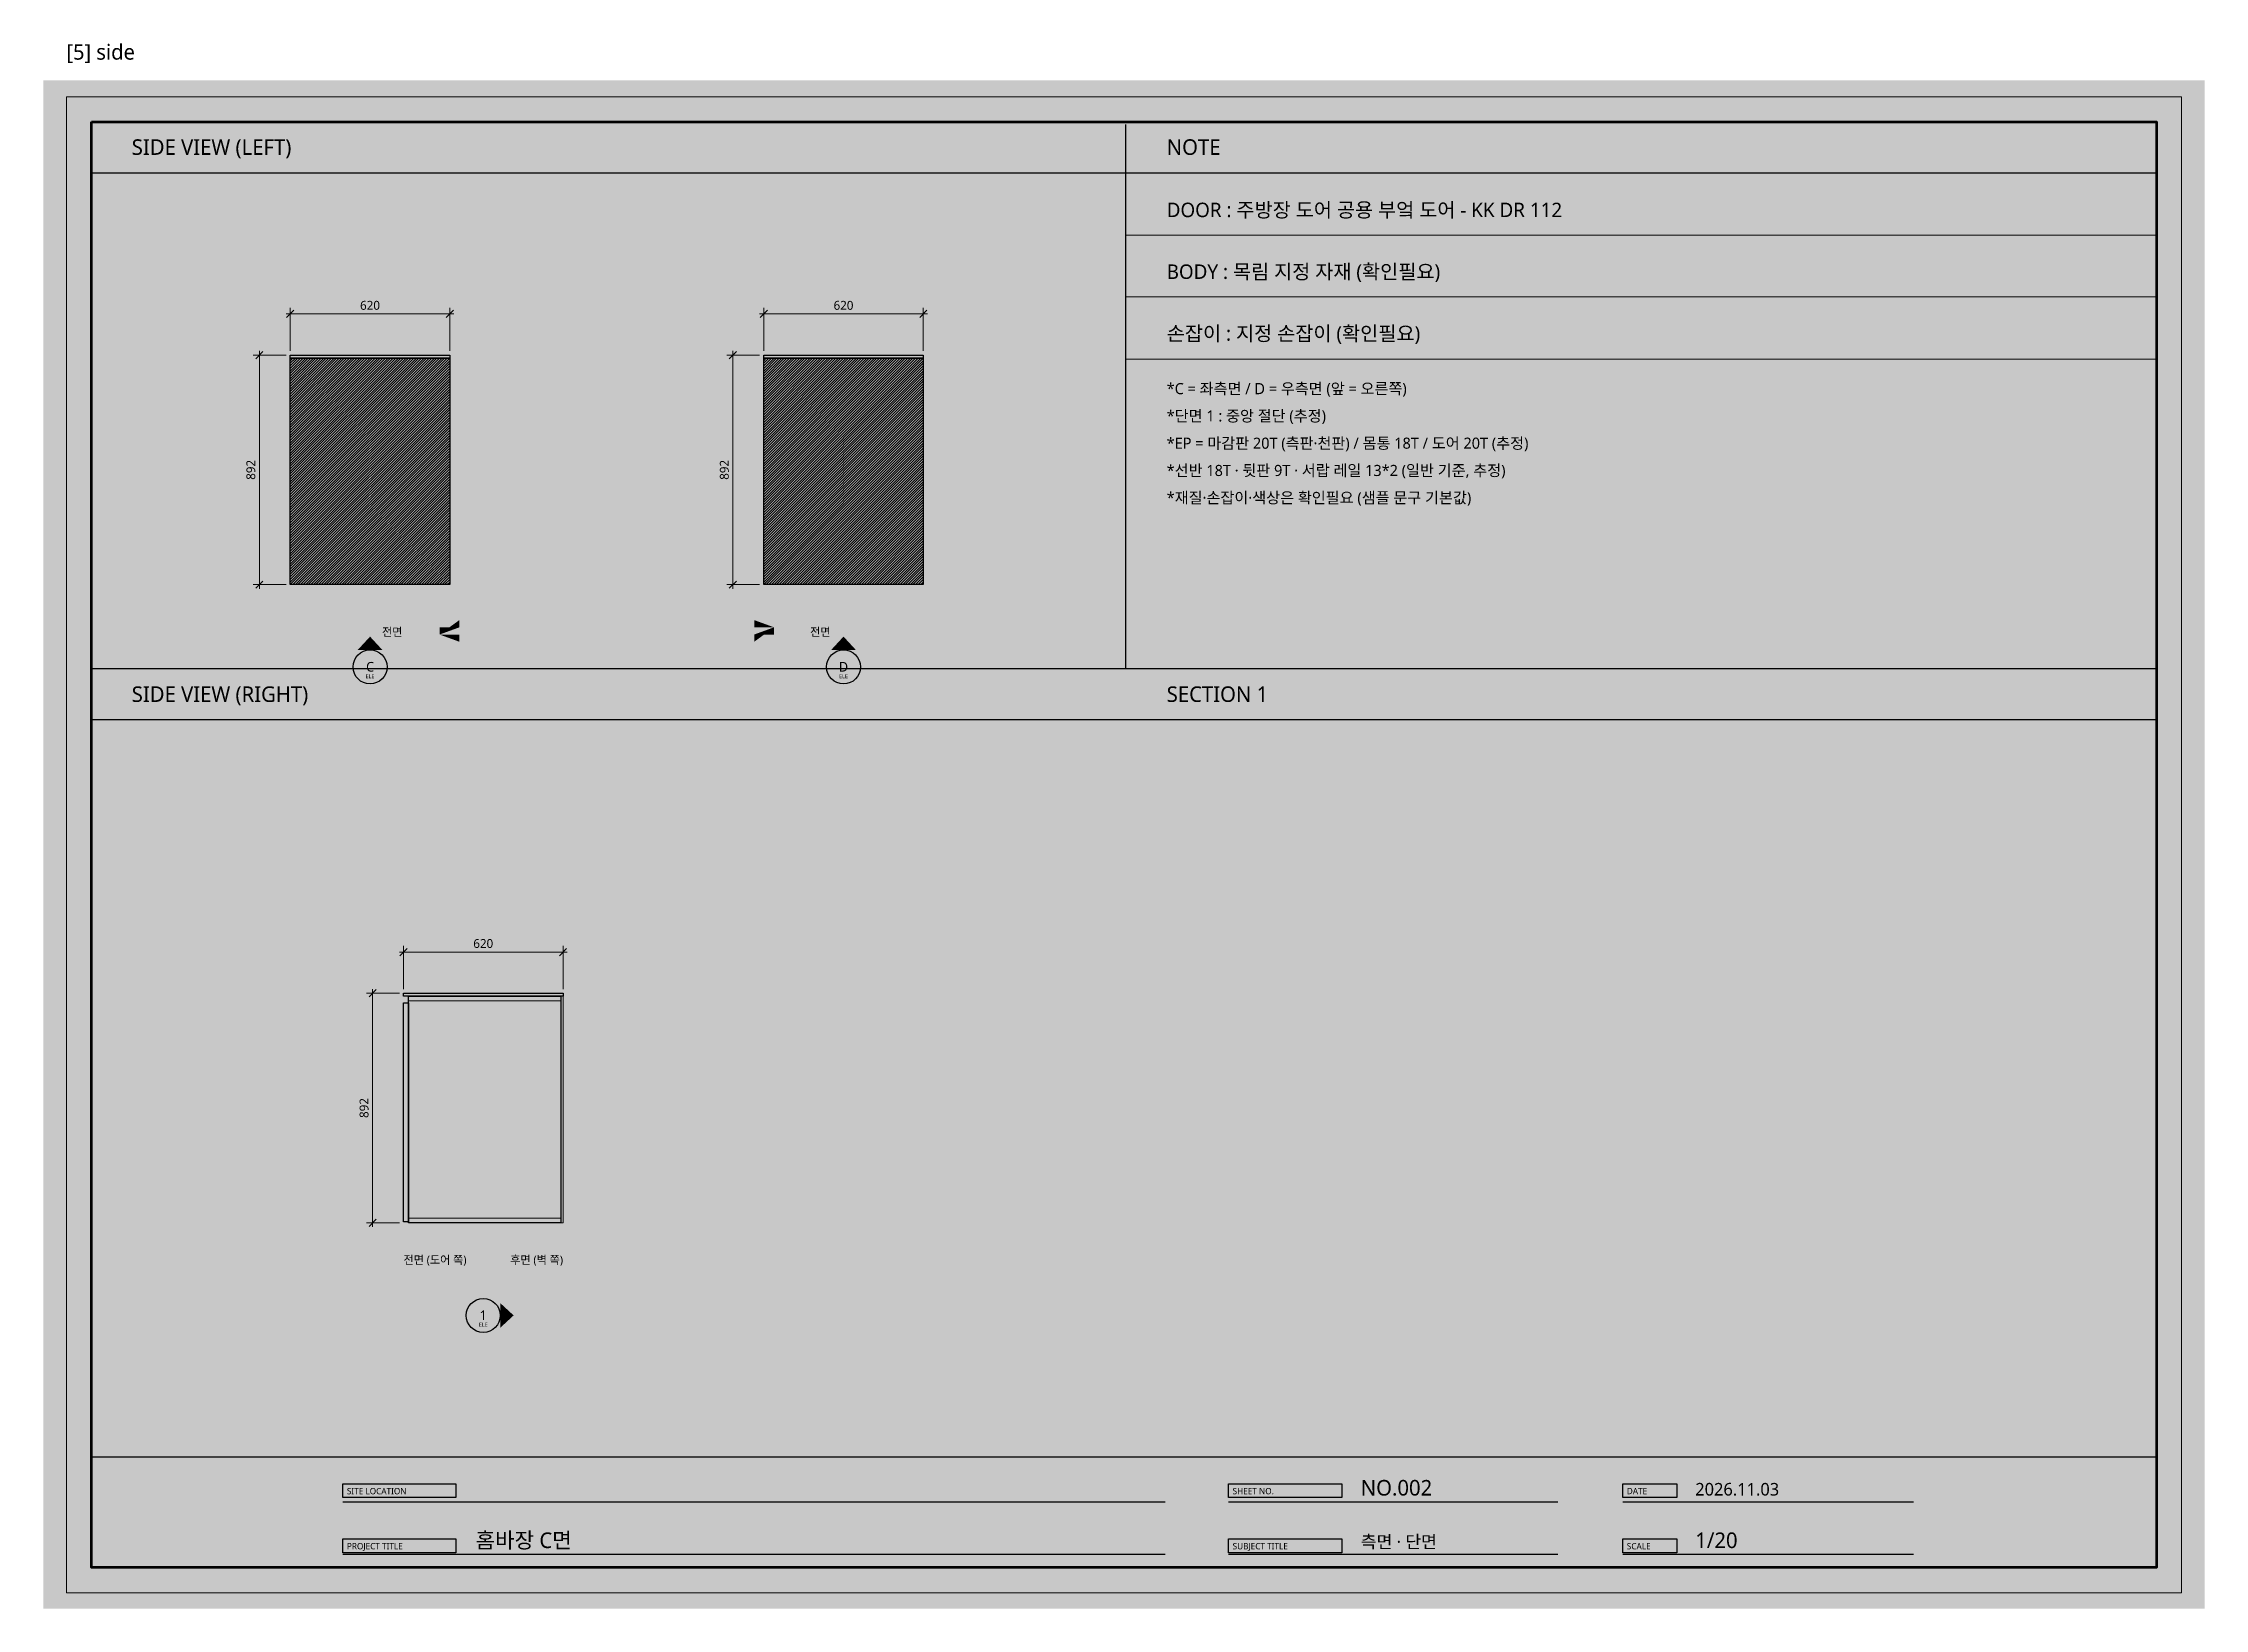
# Model space of a CAD drawing. Header units: millimetres. Extents: x 0 to 3420, y 0 to 304.
# Drawn here: x 2000 to 2420, y 0 to 304.2 of the extents above; entities that cross this region are included whole.
import ezdxf
from ezdxf.enums import TextEntityAlignment as Align

# ---------------------------------------------------------------- set-up
doc = ezdxf.new("R2010")
doc.units = ezdxf.units.MM
for name, color, linetype, lineweight, true_color in [('BG', 7, 'Continuous', 0, 0xffffff), ('DIM', 7, 'Continuous', 13, 0x969696), ('FRAME', 7, 'Continuous', 100, 0x000000), ('NOTE_BLUE', 7, 'Continuous', 9, 0x0000ff), ('NOTE_RED', 7, 'Continuous', 25, 0xde0038), ('OUTLINE', 7, 'Continuous', 25, 0x000000), ('SHEET_FRAME_INFO', 7, 'Continuous', 0, 0x5a5a5a), ('TEXT', 7, 'Continuous', 13, 0x000000), ('THIN', 7, 'Continuous', 5, 0x6e6e6e)]:
    doc.layers.add(name, color=color, linetype=linetype, lineweight=lineweight, true_color=true_color)
doc.styles.add('MALGUN', font='malgun.ttf')

msp = doc.modelspace()

# ---------------------------------------------------------------- texts
at = {"layer": 'NOTE_BLUE', "true_color": 0x0000ff, "style": 'MALGUN'}
msp.add_text('*EP = 마감판 20T (측판·천판) / 몸통 18T / 도어 20T (추정)', height=2.16, dxfattribs=at).set_placement((2218.3, 225.4))
at = {"layer": 'NOTE_RED', "true_color": 0xde0038, "style": 'MALGUN'}
for s, height, p in [('손잡이 : 지정 손잡이 (확인필요)', 2.808, (2218.3, 246.4)), ('*재질·손잡이·색상은 확인필요 (샘플 문구 기본값)', 2.16, (2218.3, 214.8))]:
    msp.add_text(s, height=height, dxfattribs=at).set_placement(p)
at = {"layer": 'SHEET_FRAME_INFO', "true_color": 0x5a5a5a, "style": 'MALGUN'}
msp.add_text('[5] side', height=3, dxfattribs=at).set_placement((2004.5, 301))
at = {"layer": 'TEXT', "true_color": 0x000000, "style": 'MALGUN'}
for s, height, p in [('SIDE VIEW (LEFT)', 3.024, (2017.2, 282.5)), ('NOTE', 3.024, (2218.3, 282.5)), ('DOOR : 주방장 도어^J공용 부엌 도어 - KK DR 112', 2.808, (2218.3, 270.4)), ('BODY : 목림 지정 자재 (확인필요)', 2.808, (2218.3, 258.4)), ('*C = 좌측면 / D = 우측면 (앞 = 오른쪽)', 2.16, (2218.3, 236)), ('*단면 1 : 중앙 절단 (추정)', 2.16, (2218.3, 230.7)), ('*선반 18T · 뒷판 9T · 서랍 레일 13*2 (일반 기준, 추정)', 2.16, (2218.3, 220.1)), ('전면', 1.584, (2065.82, 189)), ('전면', 1.584, (2149, 189)), ('SIDE VIEW (RIGHT)', 3.024, (2017.2, 176.2)), ('SECTION 1', 3.024, (2218.3, 176.2)), ('전면 (도어 쪽)', 1.584, (2070, 67)), ('NO.002', 3.024, (2256, 22)), ('2026.11.03', 2.448, (2321, 22)), ('홈바장 C면', 3.024, (2084, 11.8)), ('측면 · 단면', 2.448, (2256, 11.8)), ('1/20', 3.024, (2321, 11.8))]:
    msp.add_text(s, height=height, dxfattribs=at).set_placement(p)
for s, height, p in [('620', 1.728, (2063.5, 252.4)), ('620', 1.728, (2155.5, 252.4)), ('ELE', 0.792, (2063.5, 180.8)), ('C', 1.87, (2063.5, 182.1)), ('ELE', 0.792, (2155.5, 180.8)), ('D', 1.87, (2155.5, 182.1)), ('620', 1.728, (2085.5, 128.4)), ('ELE', 0.792, (2085.5, 54.8)), ('1', 1.87, (2085.5, 56.1))]:
    msp.add_text(s, height=height, dxfattribs=at).set_placement(p, align=Align.CENTER)
for p in [(2041.2, 221.3), (2133.2, 221.3), (2063.2, 97.3)]:
    msp.add_text('892', height=1.728, rotation=90, dxfattribs=at).set_placement(p, align=Align.CENTER)
msp.add_text('후면 (벽 쪽)', height=1.584, dxfattribs=at).set_placement((2101, 67), align=Align.RIGHT)
at = {"layer": 'TEXT', "true_color": 0xffffff, "style": 'MALGUN'}
for s, p in [('SITE LOCATION', (2059, 22.25)), ('SHEET NO.', (2231.1, 22.25)), ('DATE', (2307.7, 22.25)), ('PROJECT TITLE', (2059, 11.55)), ('SUBJECT TITLE', (2231.1, 11.55)), ('SCALE', (2307.7, 11.55))]:
    msp.add_text(s, height=1.224, dxfattribs=at).set_placement(p)

# ---------------------------------------------------------------- linework, layer by layer
at = {"layer": 'BG', "lineweight": 0, "true_color": 0xffffff}
msp.add_solid([(2000, 0), (2420, 0), (2000, 297), (2420, 297)], dxfattribs=at)
at = {"layer": 'DIM', "lineweight": 13, "true_color": 0x5a5a5a}
for p, q in [((2047.3, 250.9), (2048.7, 252.3)), ((2078.3, 250.9), (2079.7, 252.3)), ((2139.3, 250.9), (2140.7, 252.3)), ((2170.3, 250.9), (2171.7, 252.3)), ((2041.3, 242.9), (2042.7, 244.3)), ((2133.3, 242.9), (2134.7, 244.3)), ((2041.3, 198.3), (2042.7, 199.7)), ((2133.3, 198.3), (2134.7, 199.7)), ((2069.3, 126.9), (2070.7, 128.3)), ((2100.3, 126.9), (2101.7, 128.3)), ((2063.3, 118.9), (2064.7, 120.3)), ((2063.3, 74.3), (2064.7, 75.7))]:
    msp.add_line(p, q, dxfattribs=at)
at = {"layer": 'DIM', "lineweight": 13, "true_color": 0x969696}
for p, q in [((2048, 244.4), (2048, 252.8)), ((2079, 244.4), (2079, 252.8)), ((2140, 244.4), (2140, 252.8)), ((2171, 244.4), (2171, 252.8)), ((2047.2, 251.6), (2079.8, 251.6)), ((2139.2, 251.6), (2171.8, 251.6)), ((2042, 244.4), (2042, 198.2)), ((2134, 244.4), (2134, 198.2)), ((2047.2, 243.6), (2040.8, 243.6)), ((2139.2, 243.6), (2132.8, 243.6)), ((2047.2, 199), (2040.8, 199)), ((2139.2, 199), (2132.8, 199)), ((2069.2, 127.6), (2101.8, 127.6)), ((2070, 120.4), (2070, 128.8)), ((2101, 120.4), (2101, 128.8)), ((2069.2, 119.6), (2062.8, 119.6)), ((2064, 120.4), (2064, 74.2)), ((2069.2, 75), (2062.8, 75))]:
    msp.add_line(p, q, dxfattribs=at)
at = {"layer": 'FRAME', "lineweight": 25, "true_color": 0x000000}
for p, q in [((2210.3, 288.4), (2210.3, 182.7)), ((2009.4, 279), (2410.6, 279)), ((2009.4, 182.7), (2410.6, 182.7)), ((2009.4, 172.8), (2410.6, 172.8)), ((2009.4, 29.5), (2410.6, 29.5))]:
    msp.add_line(p, q, dxfattribs=at)
at = {"layer": 'FRAME', "lineweight": 13, "true_color": 0x000000}
for p, q in [((2210.3, 266.9), (2410.6, 266.9)), ((2210.3, 254.9), (2410.6, 254.9)), ((2210.3, 242.8), (2410.6, 242.8))]:
    msp.add_line(p, q, dxfattribs=at)
msp.add_lwpolyline([(2004.5, 293.8), (2415.5, 293.8), (2415.5, 3.1), (2004.5, 3.1)], close=True, dxfattribs=at)
at = {"layer": 'FRAME', "lineweight": 100, "true_color": 0x000000}
msp.add_lwpolyline([(2009.4, 288.9), (2410.6, 288.9), (2410.6, 8), (2009.4, 8)], close=True, dxfattribs=at)
at = {"layer": 'FRAME', "lineweight": 0, "true_color": 0x555555}
for points in [[(2058.2, 24.3), (2080.2, 24.3), (2058.2, 21.6), (2080.2, 21.6)], [(2230.3, 24.3), (2252.3, 24.3), (2230.3, 21.6), (2252.3, 21.6)], [(2306.9, 24.3), (2317.4, 24.3), (2306.9, 21.6), (2317.4, 21.6)], [(2058.2, 13.6), (2080.2, 13.6), (2058.2, 10.9), (2080.2, 10.9)], [(2230.3, 13.6), (2252.3, 13.6), (2230.3, 10.9), (2252.3, 10.9)], [(2306.9, 13.6), (2317.4, 13.6), (2306.9, 10.9), (2317.4, 10.9)]]:
    msp.add_solid(points, dxfattribs=at)
at = {"layer": 'OUTLINE', "lineweight": 25, "true_color": 0x000000}
for p, q in [((2058.2, 20.8), (2218, 20.8)), ((2230.3, 20.8), (2294.3, 20.8)), ((2306.9, 20.8), (2363.4, 20.8)), ((2058.2, 10.6), (2218, 10.6)), ((2230.3, 10.6), (2294.3, 10.6)), ((2306.9, 10.6), (2363.4, 10.6))]:
    msp.add_line(p, q, dxfattribs=at)
for points in [[(2048, 243.6), (2079, 243.6), (2079, 243), (2048, 243)], [(2048, 243), (2079, 243), (2079, 199), (2048, 199)], [(2140, 243.6), (2171, 243.6), (2171, 243), (2140, 243)], [(2140, 243), (2171, 243), (2171, 199), (2140, 199)], [(2070, 119.6), (2101, 119.6), (2101, 119), (2070, 119)], [(2070, 117.75), (2071, 117.75), (2071, 75.2), (2070, 75.2)], [(2071, 119), (2100.55, 119), (2100.55, 75), (2071, 75)], [(2058.2, 24.3), (2080.2, 24.3), (2080.2, 21.6), (2058.2, 21.6)], [(2230.3, 24.3), (2252.3, 24.3), (2252.3, 21.6), (2230.3, 21.6)], [(2306.9, 24.3), (2317.4, 24.3), (2317.4, 21.6), (2306.9, 21.6)], [(2058.2, 13.6), (2080.2, 13.6), (2080.2, 10.9), (2058.2, 10.9)], [(2230.3, 13.6), (2252.3, 13.6), (2252.3, 10.9), (2230.3, 10.9)], [(2306.9, 13.6), (2317.4, 13.6), (2317.4, 10.9), (2306.9, 10.9)]]:
    msp.add_lwpolyline(points, close=True, dxfattribs=at)
for centre in [(2063.5, 183), (2155.5, 183), (2085.5, 57)]:
    msp.add_circle(centre, 3.3, dxfattribs=at)
at = {"layer": 'OUTLINE', "lineweight": 0, "true_color": 0xe1e1e1}
for points in [[(2064.82, 190.98), (2071, 190.98), (2064.82, 188.23), (2071, 188.23)], [(2148, 190.98), (2154.18, 190.98), (2148, 188.23), (2154.18, 188.23)]]:
    msp.add_solid(points, dxfattribs=at)
at = {"layer": 'OUTLINE', "lineweight": 0, "true_color": 0x000000}
for points in [[(2077, 189.3), (2084, 190), (2080.85, 192.1)], [(2077, 189.3), (2080.85, 192.1), (2080.85, 190.7)], [(2077, 189.3), (2080.85, 190.7), (2077, 190.7)], [(2077, 189.3), (2080.85, 187.9), (2084, 190)], [(2077, 189.3), (2080.85, 189.3), (2080.85, 187.9)], [(2142, 190.7), (2138.15, 192.1), (2135, 190)], [(2142, 190.7), (2135, 190), (2138.15, 187.9)], [(2142, 190.7), (2138.15, 190.7), (2138.15, 192.1)], [(2142, 190.7), (2138.15, 187.9), (2138.15, 189.3)], [(2142, 190.7), (2138.15, 189.3), (2142, 189.3)], [(2061.1, 186.3), (2065.9, 186.3), (2063.5, 188.9)], [(2153.1, 186.3), (2157.9, 186.3), (2155.5, 188.9)], [(2088.8, 59.4), (2088.8, 54.6), (2091.4, 57)]]:
    msp.add_solid(points, dxfattribs=at)
at = {"layer": 'THIN', "lineweight": 5, "true_color": 0xa5a5a5}
for p, q in [((2048, 242.5), (2048.5, 243)), ((2048, 242), (2049, 243)), ((2048, 241.5), (2049.5, 243)), ((2048, 241), (2050, 243)), ((2048, 240.5), (2050.5, 243)), ((2048, 240), (2051, 243)), ((2048, 239.5), (2051.5, 243)), ((2048, 239), (2052, 243)), ((2048, 238.5), (2052.5, 243)), ((2048, 238), (2053, 243)), ((2048, 237.5), (2053.5, 243)), ((2048, 237), (2054, 243)), ((2048, 236.5), (2054.5, 243)), ((2048, 236), (2055, 243)), ((2048, 235.5), (2055.5, 243)), ((2048, 235), (2056, 243)), ((2048, 234.5), (2056.5, 243)), ((2048, 234), (2057, 243)), ((2048, 233.5), (2057.5, 243)), ((2048, 233), (2058, 243)), ((2048, 232.5), (2058.5, 243)), ((2048, 232), (2059, 243)), ((2048, 231.5), (2059.5, 243)), ((2048, 231), (2060, 243)), ((2048, 230.5), (2060.5, 243)), ((2048, 230), (2061, 243)), ((2048, 229.5), (2061.5, 243)), ((2048, 229), (2062, 243)), ((2048, 228.5), (2062.5, 243)), ((2048, 228), (2063, 243)), ((2048, 227.5), (2063.5, 243)), ((2048, 227), (2064, 243)), ((2048, 226.5), (2064.5, 243)), ((2048, 226), (2065, 243)), ((2048, 225.5), (2065.5, 243)), ((2048, 225), (2066, 243)), ((2048, 224.5), (2066.5, 243)), ((2048, 224), (2067, 243)), ((2048, 223.5), (2067.5, 243)), ((2048, 223), (2068, 243)), ((2048, 222.5), (2068.5, 243)), ((2048, 222), (2069, 243)), ((2048, 221.5), (2069.5, 243)), ((2048, 221), (2070, 243)), ((2048, 220.5), (2070.5, 243)), ((2048, 220), (2071, 243)), ((2048, 219.5), (2071.5, 243)), ((2048, 219), (2072, 243)), ((2048, 218.5), (2072.5, 243)), ((2048, 218), (2073, 243)), ((2048, 217.5), (2073.5, 243)), ((2048, 217), (2074, 243)), ((2048, 216.5), (2074.5, 243)), ((2048, 216), (2075, 243)), ((2048, 215.5), (2075.5, 243)), ((2048, 215), (2076, 243)), ((2048, 214.5), (2076.5, 243)), ((2048, 214), (2077, 243)), ((2048, 213.5), (2077.5, 243)), ((2048, 213), (2078, 243)), ((2048, 212.5), (2078.5, 243)), ((2048, 212), (2079, 243)), ((2048, 211.5), (2079, 242.5)), ((2048, 211), (2079, 242)), ((2048, 210.5), (2079, 241.5)), ((2048, 210), (2079, 241)), ((2048, 209.5), (2079, 240.5)), ((2048, 209), (2079, 240)), ((2048, 208.5), (2079, 239.5)), ((2140, 242.5), (2140.5, 243)), ((2140, 242), (2141, 243)), ((2140, 241.5), (2141.5, 243)), ((2140, 241), (2142, 243)), ((2140, 240.5), (2142.5, 243)), ((2140, 240), (2143, 243)), ((2140, 239.5), (2143.5, 243)), ((2140, 239), (2144, 243)), ((2140, 238.5), (2144.5, 243)), ((2140, 238), (2145, 243)), ((2140, 237.5), (2145.5, 243)), ((2140, 237), (2146, 243)), ((2140, 236.5), (2146.5, 243)), ((2140, 236), (2147, 243)), ((2140, 235.5), (2147.5, 243)), ((2140, 235), (2148, 243)), ((2140, 234.5), (2148.5, 243)), ((2140, 234), (2149, 243)), ((2140, 233.5), (2149.5, 243)), ((2140, 233), (2150, 243)), ((2140, 232.5), (2150.5, 243)), ((2140, 232), (2151, 243)), ((2140, 231.5), (2151.5, 243)), ((2140, 231), (2152, 243)), ((2140, 230.5), (2152.5, 243)), ((2140, 230), (2153, 243)), ((2140, 229.5), (2153.5, 243)), ((2140, 229), (2154, 243)), ((2140, 228.5), (2154.5, 243)), ((2140, 228), (2155, 243)), ((2140, 227.5), (2155.5, 243)), ((2140, 227), (2156, 243)), ((2140, 226.5), (2156.5, 243)), ((2140, 226), (2157, 243)), ((2140, 225.5), (2157.5, 243)), ((2140, 225), (2158, 243)), ((2140, 224.5), (2158.5, 243)), ((2140, 224), (2159, 243)), ((2140, 223.5), (2159.5, 243)), ((2140, 223), (2160, 243)), ((2140, 222.5), (2160.5, 243)), ((2140, 222), (2161, 243)), ((2140, 221.5), (2161.5, 243)), ((2140, 221), (2162, 243)), ((2140, 220.5), (2162.5, 243)), ((2140, 220), (2163, 243)), ((2140, 219.5), (2163.5, 243)), ((2140, 219), (2164, 243)), ((2140, 218.5), (2164.5, 243)), ((2140, 218), (2165, 243)), ((2140, 217.5), (2165.5, 243)), ((2140, 217), (2166, 243)), ((2140, 216.5), (2166.5, 243)), ((2140, 216), (2167, 243)), ((2140, 215.5), (2167.5, 243)), ((2140, 215), (2168, 243)), ((2140, 214.5), (2168.5, 243)), ((2140, 214), (2169, 243)), ((2140, 213.5), (2169.5, 243)), ((2140, 213), (2170, 243)), ((2140, 212.5), (2170.5, 243)), ((2140, 212), (2171, 243)), ((2140, 211.5), (2171, 242.5)), ((2140, 211), (2171, 242)), ((2140, 210.5), (2171, 241.5)), ((2140, 210), (2171, 241)), ((2140, 209.5), (2171, 240.5)), ((2140, 209), (2171, 240)), ((2140, 208.5), (2171, 239.5)), ((2048, 208), (2079, 239)), ((2048, 207.5), (2079, 238.5)), ((2048, 207), (2079, 238)), ((2048, 206.5), (2079, 237.5)), ((2048, 206), (2079, 237)), ((2048, 205.5), (2079, 236.5)), ((2048, 205), (2079, 236)), ((2048, 204.5), (2079, 235.5)), ((2140, 208), (2171, 239)), ((2140, 207.5), (2171, 238.5)), ((2140, 207), (2171, 238)), ((2140, 206.5), (2171, 237.5)), ((2140, 206), (2171, 237)), ((2140, 205.5), (2171, 236.5)), ((2140, 205), (2171, 236)), ((2140, 204.5), (2171, 235.5)), ((2048, 204), (2079, 235)), ((2048, 203.5), (2079, 234.5)), ((2048, 203), (2079, 234)), ((2048, 202.5), (2079, 233.5)), ((2048, 202), (2079, 233)), ((2048, 201.5), (2079, 232.5)), ((2048, 201), (2079, 232)), ((2048, 200.5), (2079, 231.5)), ((2048, 200), (2079, 231)), ((2140, 204), (2171, 235)), ((2140, 203.5), (2171, 234.5)), ((2140, 203), (2171, 234)), ((2140, 202.5), (2171, 233.5)), ((2140, 202), (2171, 233)), ((2140, 201.5), (2171, 232.5)), ((2140, 201), (2171, 232)), ((2140, 200.5), (2171, 231.5)), ((2140, 200), (2171, 231)), ((2048, 199.5), (2079, 230.5)), ((2048, 199), (2079, 230)), ((2048.5, 199), (2079, 229.5)), ((2049, 199), (2079, 229)), ((2049.5, 199), (2079, 228.5)), ((2050, 199), (2079, 228)), ((2050.5, 199), (2079, 227.5)), ((2051, 199), (2079, 227)), ((2140, 199.5), (2171, 230.5)), ((2140, 199), (2171, 230)), ((2140.5, 199), (2171, 229.5)), ((2141, 199), (2171, 229)), ((2141.5, 199), (2171, 228.5)), ((2142, 199), (2171, 228)), ((2142.5, 199), (2171, 227.5)), ((2143, 199), (2171, 227)), ((2051.5, 199), (2079, 226.5)), ((2052, 199), (2079, 226)), ((2052.5, 199), (2079, 225.5)), ((2053, 199), (2079, 225)), ((2053.5, 199), (2079, 224.5)), ((2054, 199), (2079, 224)), ((2054.5, 199), (2079, 223.5)), ((2055, 199), (2079, 223)), ((2143.5, 199), (2171, 226.5)), ((2144, 199), (2171, 226)), ((2144.5, 199), (2171, 225.5)), ((2145, 199), (2171, 225)), ((2145.5, 199), (2171, 224.5)), ((2146, 199), (2171, 224)), ((2146.5, 199), (2171, 223.5)), ((2147, 199), (2171, 223)), ((2055.5, 199), (2079, 222.5)), ((2056, 199), (2079, 222)), ((2056.5, 199), (2079, 221.5)), ((2057, 199), (2079, 221)), ((2057.5, 199), (2079, 220.5)), ((2058, 199), (2079, 220)), ((2058.5, 199), (2079, 219.5)), ((2059, 199), (2079, 219)), ((2059.5, 199), (2079, 218.5)), ((2147.5, 199), (2171, 222.5)), ((2148, 199), (2171, 222)), ((2148.5, 199), (2171, 221.5)), ((2149, 199), (2171, 221)), ((2149.5, 199), (2171, 220.5)), ((2150, 199), (2171, 220)), ((2150.5, 199), (2171, 219.5)), ((2151, 199), (2171, 219)), ((2151.5, 199), (2171, 218.5)), ((2060, 199), (2079, 218)), ((2060.5, 199), (2079, 217.5)), ((2061, 199), (2079, 217)), ((2061.5, 199), (2079, 216.5)), ((2062, 199), (2079, 216)), ((2062.5, 199), (2079, 215.5)), ((2063, 199), (2079, 215)), ((2063.5, 199), (2079, 214.5)), ((2152, 199), (2171, 218)), ((2152.5, 199), (2171, 217.5)), ((2153, 199), (2171, 217)), ((2153.5, 199), (2171, 216.5)), ((2154, 199), (2171, 216)), ((2154.5, 199), (2171, 215.5)), ((2155, 199), (2171, 215)), ((2155.5, 199), (2171, 214.5)), ((2064, 199), (2079, 214)), ((2064.5, 199), (2079, 213.5)), ((2065, 199), (2079, 213)), ((2065.5, 199), (2079, 212.5)), ((2066, 199), (2079, 212)), ((2066.5, 199), (2079, 211.5)), ((2067, 199), (2079, 211)), ((2067.5, 199), (2079, 210.5)), ((2068, 199), (2079, 210)), ((2156, 199), (2171, 214)), ((2156.5, 199), (2171, 213.5)), ((2157, 199), (2171, 213)), ((2157.5, 199), (2171, 212.5)), ((2158, 199), (2171, 212)), ((2158.5, 199), (2171, 211.5)), ((2159, 199), (2171, 211)), ((2159.5, 199), (2171, 210.5)), ((2160, 199), (2171, 210)), ((2068.5, 199), (2079, 209.5)), ((2069, 199), (2079, 209)), ((2069.5, 199), (2079, 208.5)), ((2070, 199), (2079, 208)), ((2070.5, 199), (2079, 207.5)), ((2071, 199), (2079, 207)), ((2071.5, 199), (2079, 206.5)), ((2072, 199), (2079, 206)), ((2160.5, 199), (2171, 209.5)), ((2161, 199), (2171, 209)), ((2161.5, 199), (2171, 208.5)), ((2162, 199), (2171, 208)), ((2162.5, 199), (2171, 207.5)), ((2163, 199), (2171, 207)), ((2163.5, 199), (2171, 206.5)), ((2164, 199), (2171, 206)), ((2072.5, 199), (2079, 205.5)), ((2073, 199), (2079, 205)), ((2073.5, 199), (2079, 204.5)), ((2074, 199), (2079, 204)), ((2074.5, 199), (2079, 203.5)), ((2075, 199), (2079, 203)), ((2075.5, 199), (2079, 202.5)), ((2076, 199), (2079, 202)), ((2164.5, 199), (2171, 205.5)), ((2165, 199), (2171, 205)), ((2165.5, 199), (2171, 204.5)), ((2166, 199), (2171, 204)), ((2166.5, 199), (2171, 203.5)), ((2167, 199), (2171, 203)), ((2167.5, 199), (2171, 202.5)), ((2168, 199), (2171, 202)), ((2076.5, 199), (2079, 201.5)), ((2077, 199), (2079, 201)), ((2077.5, 199), (2079, 200.5)), ((2078, 199), (2079, 200)), ((2078.5, 199), (2079, 199.5)), ((2168.5, 199), (2171, 201.5)), ((2169, 199), (2171, 201)), ((2169.5, 199), (2171, 200.5)), ((2170, 199), (2171, 200)), ((2170.5, 199), (2171, 199.5))]:
    msp.add_line(p, q, dxfattribs=at)
at = {"layer": 'THIN', "lineweight": 5, "true_color": 0x6e6e6e}
for points in [[(2071, 118.1), (2100.55, 118.1), (2100.55, 119), (2071, 119)], [(2100.55, 119), (2101, 119), (2101, 75), (2100.55, 75)], [(2071, 75), (2100.55, 75), (2100.55, 75.9), (2071, 75.9)]]:
    msp.add_lwpolyline(points, close=True, dxfattribs=at)

msp.set_redraw_order([(e.dxf.handle, doc.entitydb.next_handle()) for e in msp.query("TEXT MTEXT ATTDEF DIMENSION ARC_DIMENSION")])  # texts and dimensions are drawn at this point

doc.saveas('drawing.dxf')
